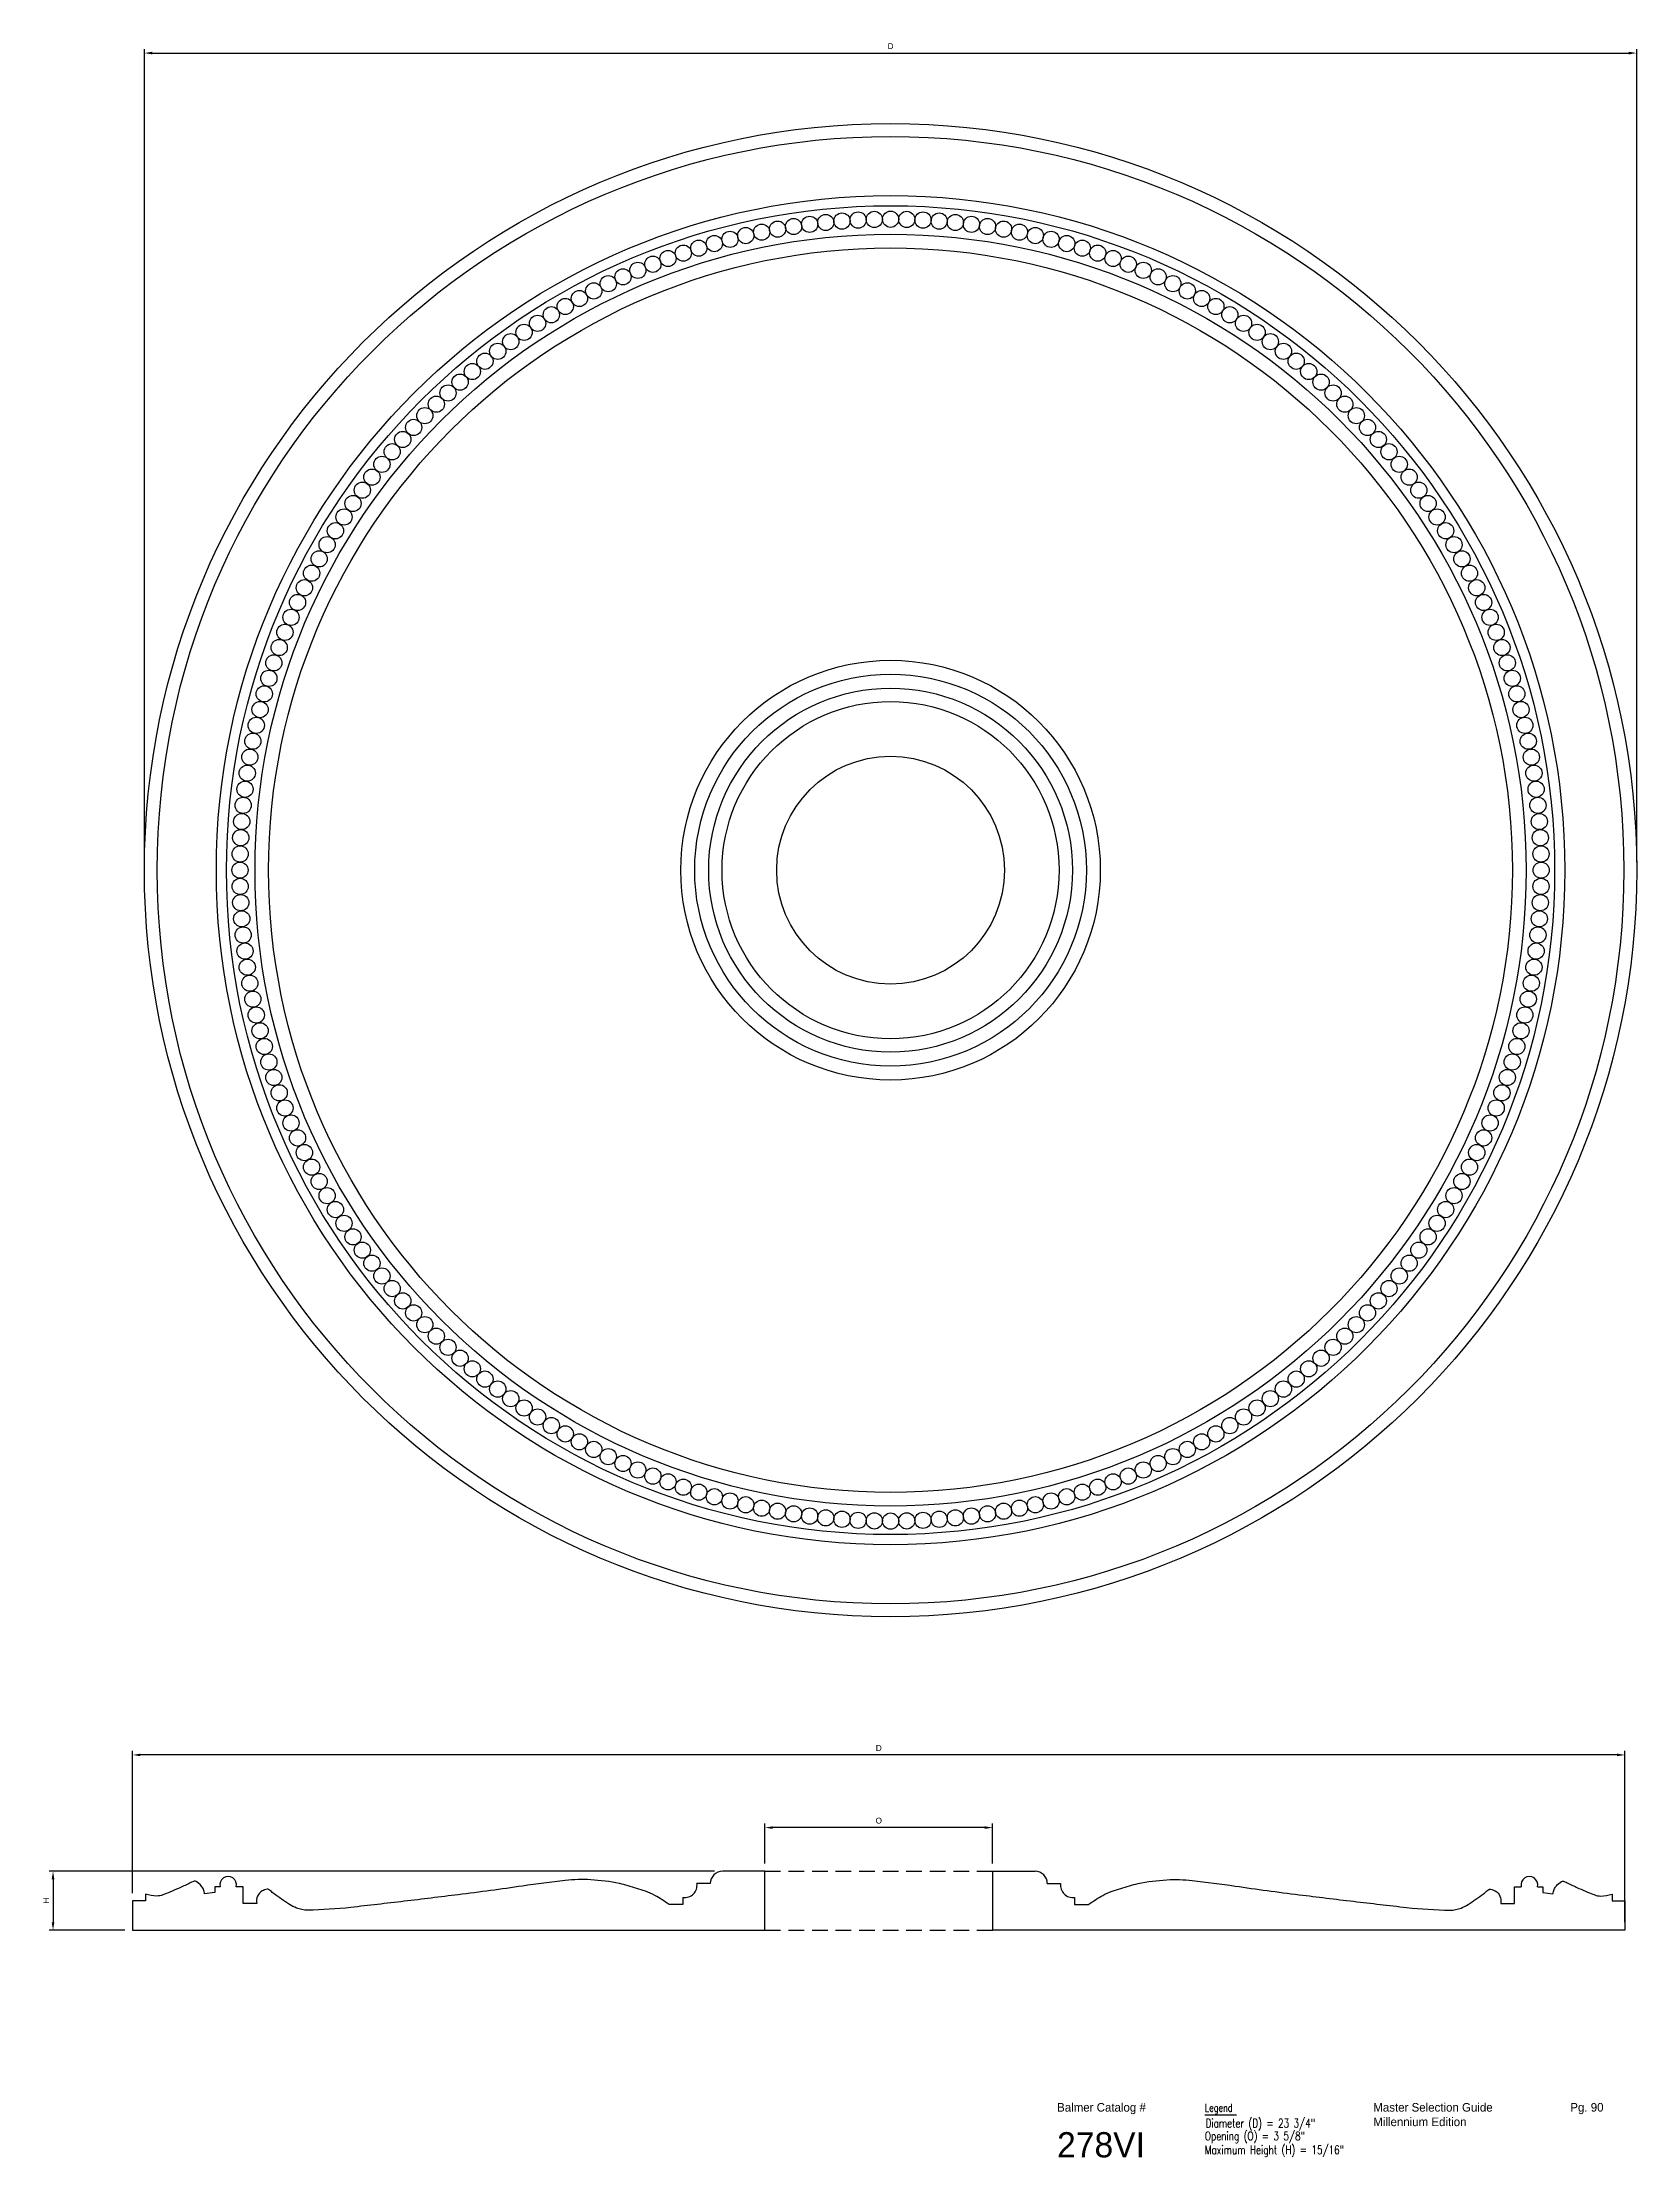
# Model space of a CAD drawing. Header units: millimetres. Extents: x 96 to 279, y 61 to 183.
# Drawn here: x 253.73 to 279.11, y 102.62 to 136.27 of the extents above; entities that cross this region are included whole.
import ezdxf

# ---------------------------------------------------------------- set-up
doc = ezdxf.new("R2010")
doc.units = ezdxf.units.MM
doc.linetypes.add('HIDDEN', pattern=[0.375, 0.25, -0.125])
doc.layers.add('DIMENSIONS', color=4, linetype='Continuous')
doc.styles.add('GENERLNARROW', font='ROMANS.shx', dxfattribs={"width": 0.75, "height": 0.068359})
doc.styles.add('ROMANS', font='TXT')
doc.styles.get("Standard").update_dxf_attribs({"font": 'arial.ttf'})
doc.dimstyles.new('BALMER1', dxfattribs={"dimscale": 0, "dimtxt": 0.09375, "dimasz": 0.125, "dimexe": 0.0625, "dimexo": 0.125, "dimgap": 0.0625, "dimtad": 1, "dimdec": 4, "dimlfac": -1, "dimzin": 3, "dimdsep": 46, "dimlunit": 4, "dimtxsty": 'Standard', "dimcen": 0.0625, "dimdle": 0.0625, "dimclrd": 256, "dimclre": 256, "dimclrt": 256, "dimadec": 0, "dimazin": 0, "dimtfac": 0.75, "dimtdec": 4, "dimtix": 1, "dimtmove": 2, "dimatfit": 3, "dimfxl": 1, "dimtolj": 1, "dimtzin": 3, "dimarcsym": 0})

msp = doc.modelspace()

# ---------------------------------------------------------------- blocks, each defined once
blk = doc.blocks.new('BALMERLEGEND')
at = {"layer": 'DIMENSIONS', "color": 7}
blk.add_line((2.375, 1.034), (2.876, 1.034), dxfattribs=at)
at = {"layer": 'DIMENSIONS', "color": 7, "style": 'ROMANS'}
for s, p in [('Balmer Catalog #', (0.023, 1.086)), ('Master Selection Guide', (5.055, 1.086)), ('Millennium Edition', (5.055, 0.855))]:
    blk.add_text(s, height=0.1367, dxfattribs=at).set_placement(p)
at = {"layer": 'DIMENSIONS', "color": 7, "style": 'GENERLNARROW', "width": 0.75}
blk.add_text('Legend', height=0.125, dxfattribs=at).set_placement((2.375, 1.085))
at = {"layer": 'DIMENSIONS', "color": 7, "style": 'ROMANS'}
for tag, p, height in [('PAGE#', (8.19, 1.086), 0.137), ('CATALOG#', (0.023, 0.359), 0.4)]:
    blk.add_attdef(tag, p, '', height=height, dxfattribs=at)
at = {"layer": 'DIMENSIONS', "color": 7, "style": 'GENERLNARROW', "width": 0.75}
for tag, p in [('DIMENSION2', (2.375, 0.63)), ('DIMENSION1', (2.386, 0.833)), ('DIMENSION3', (2.375, 0.41)), ('EXTRA', (2.375, 0.202)), ('EXTRA', (2.375, -0.006))]:
    blk.add_attdef(tag, p, '', height=0.137, dxfattribs=at)
blk = doc.blocks.new('*D170')
at = {"layer": 'Defpoints', "color": 0, "transparency": 16777216}
for p in [(255.169, 109.028), (255.169, 106.705), (278.919, 106.243)]:
    blk.add_point(p, dxfattribs=at)
at = {"layer": 'DIMENSIONS', "lineweight": -2, "transparency": 16777216}
for p, q in [((255.169, 106.83), (255.169, 109.091)), ((278.794, 109.028), (255.294, 109.028)), ((278.919, 106.368), (278.919, 109.091))]:
    blk.add_line(p, q, dxfattribs=at)
at = {"layer": 'DIMENSIONS', "transparency": 16777216}
for points in [[(255.294, 109.049), (255.294, 109.008), (255.169, 109.028)], [(278.794, 109.049), (278.794, 109.008), (278.919, 109.028)]]:
    blk.add_solid(points, dxfattribs=at)
at = {"layer": 'DIMENSIONS', "transparency": 16777216, "insert": (267.044, 109.138), "char_height": 0.0938, "attachment_point": 5}
blk.add_mtext('\\A1;D', dxfattribs=at)
blk = doc.blocks.new('*D171')
at = {"layer": 'Defpoints', "color": 0, "transparency": 16777216}
for p in [(264.556, 107.177), (253.902, 106.243), (255.169, 106.243)]:
    blk.add_point(p, dxfattribs=at)
at = {"layer": 'DIMENSIONS', "lineweight": -2, "transparency": 16777216}
for p, q in [((264.431, 107.177), (253.839, 107.177)), ((253.902, 107.052), (253.902, 106.368)), ((255.044, 106.243), (253.839, 106.243))]:
    blk.add_line(p, q, dxfattribs=at)
at = {"layer": 'DIMENSIONS', "transparency": 16777216}
for points in [[(253.881, 107.052), (253.923, 107.052), (253.902, 107.177)], [(253.881, 106.368), (253.923, 106.368), (253.902, 106.243)]]:
    blk.add_solid(points, dxfattribs=at)
at = {"layer": 'DIMENSIONS', "transparency": 16777216, "insert": (253.793, 106.71), "char_height": 0.0938, "attachment_point": 5, "rotation": 90}
blk.add_mtext('\\A1;H', dxfattribs=at)
blk = doc.blocks.new('*D172')
at = {"layer": 'Defpoints', "color": 0, "transparency": 16777216}
for p in [(265.231, 107.872), (265.231, 107.177), (268.856, 107.177)]:
    blk.add_point(p, dxfattribs=at)
at = {"layer": 'DIMENSIONS', "lineweight": -2, "transparency": 16777216}
for p, q in [((265.231, 107.302), (265.231, 107.935)), ((268.731, 107.872), (265.356, 107.872)), ((268.856, 107.302), (268.856, 107.935))]:
    blk.add_line(p, q, dxfattribs=at)
at = {"layer": 'DIMENSIONS', "transparency": 16777216}
for points in [[(265.356, 107.893), (265.356, 107.852), (265.231, 107.872)], [(268.731, 107.893), (268.731, 107.852), (268.856, 107.872)]]:
    blk.add_solid(points, dxfattribs=at)
at = {"layer": 'DIMENSIONS', "transparency": 16777216, "insert": (267.044, 107.983), "char_height": 0.0938, "attachment_point": 5}
blk.add_mtext('\\A1;O', dxfattribs=at)
blk = doc.blocks.new('*D173')
at = {"layer": 'Defpoints', "color": 0, "transparency": 16777216}
for p in [(279.106, 136.1), (255.356, 123.102), (279.106, 123.102)]:
    blk.add_point(p, dxfattribs=at)
at = {"layer": 'DIMENSIONS', "lineweight": -2, "transparency": 16777216}
for p, q in [((255.356, 123.227), (255.356, 136.163)), ((255.481, 136.1), (278.981, 136.1)), ((279.106, 123.227), (279.106, 136.163))]:
    blk.add_line(p, q, dxfattribs=at)
at = {"layer": 'DIMENSIONS', "transparency": 16777216}
for points in [[(255.481, 136.121), (255.481, 136.079), (255.356, 136.1)], [(278.981, 136.121), (278.981, 136.079), (279.106, 136.1)]]:
    blk.add_solid(points, dxfattribs=at)
at = {"layer": 'DIMENSIONS', "transparency": 16777216, "insert": (267.231, 136.21), "char_height": 0.0938, "attachment_point": 5}
blk.add_mtext('\\A1;D', dxfattribs=at)

# ---------------------------------------------------------------- dimensions: what is measured, and where the dimension line sits
at = {"layer": 'DIMENSIONS'}
dim = msp.add_linear_dim(base=(279.10641, 136.10033), p1=(255.35641, 123.10227), p2=(279.10641, 123.10227), text='D', dimstyle='BALMER1', override={"dimscale": 1}, dxfattribs=at)
dim.commit()
dim.dimension.update_dxf_attribs({"geometry": '*D173', "text_midpoint": (267.23141, 136.2097)})
for base, p1, p2, angle, text, picture, middle in [((255.16891, 109.02838), (278.91891, 106.24274), (255.16891, 106.70524), 180, 'D', '*D170', (267.04391, 109.13775)), ((265.23141, 107.87244), (268.85641, 107.17747), (265.23141, 107.17747), 180, 'O', '*D172', (267.04391, 107.98344)), ((253.90199, 106.24274), (264.55628, 107.17747), (255.16891, 106.24274), 270, 'H', '*D171', (253.79262, 106.7101))]:
    dim = msp.add_linear_dim(base=base, p1=p1, p2=p2, angle=angle, text=text, dimstyle='BALMER1', override={"dimscale": 1}, dxfattribs=at)
    dim.commit()
    dim.dimension.update_dxf_attribs({"geometry": picture, "text_midpoint": middle})

# ---------------------------------------------------------------- linework, layer by layer
for p, q in [((265.23141, 107.17747), (264.55628, 107.17747)), ((265.23141, 106.24274), (265.23141, 107.17747)), ((268.85641, 106.24274), (268.85641, 107.17747)), ((268.85641, 107.17747), (269.53155, 107.17747)), ((255.16891, 106.70524), (255.16891, 106.24274)), ((255.37313, 106.70524), (255.16891, 106.70524)), ((255.37313, 106.81324), (255.37313, 106.70524)), ((256.4753, 106.83798), (256.3139, 106.81741)), ((256.4753, 106.93198), (256.4753, 106.83798)), ((256.56041, 106.93198), (256.4753, 106.93198)), ((256.82331, 106.93198), (256.81866, 106.93198)), ((256.92896, 106.93198), (256.82331, 106.93198)), ((256.92896, 106.66759), (256.92896, 106.93198)), ((263.92741, 106.761), (263.92741, 106.64994)), ((264.36193, 106.98312), (264.14929, 106.98312)), ((269.7259, 106.98312), (269.93854, 106.98312)), ((270.16042, 106.761), (270.16042, 106.64994)), ((277.15887, 106.93198), (277.26451, 106.93198)), ((277.15887, 106.66759), (277.15887, 106.93198)), ((277.26451, 106.93198), (277.26917, 106.93198)), ((277.52742, 106.93198), (277.61252, 106.93198)), ((277.61252, 106.93198), (277.61252, 106.83798)), ((277.61252, 106.83798), (277.77393, 106.81741)), ((278.71469, 106.81324), (278.71469, 106.70524)), ((278.71469, 106.70524), (278.91891, 106.70524)), ((278.91891, 106.70524), (278.91891, 106.24274)), ((257.14623, 106.66759), (256.92896, 106.66759)), ((263.92741, 106.64994), (263.70552, 106.64994)), ((270.16042, 106.64994), (270.3823, 106.64994)), ((276.9416, 106.66759), (277.15887, 106.66759)), ((255.16891, 106.24274), (265.23141, 106.24274)), ((278.91891, 106.24274), (268.85641, 106.24274))]:
    msp.add_line(p, q)
at = {"linetype": 'HIDDEN'}
for p, q in [((265.23141, 107.17747), (268.85641, 107.17747)), ((265.23141, 106.24274), (268.85641, 106.24274))]:
    msp.add_line(p, q, dxfattribs=at)
at = {"flags": 128}
for points in [[(256.3139, 106.81741, 0.07529856), (256.29627, 106.88813, 0.08161998), (256.26066, 106.94525, 0.067293), (256.17963, 107.01574, 0.23423025), (256.14746, 107.01967, 0.0341792), (256.06626, 106.98466, -0.01646939), (255.90057, 106.90617, -0.00272412), (255.76284, 106.84727, -0.00332757), (255.64951, 106.80043, -0.10832805), (255.55478, 106.78422, -0.05611324), (255.37313, 106.81324)], [(263.70552, 106.64994, 0.02763678), (263.48049, 106.79279, 0.04505769), (263.33105, 106.85958, 0.01036801), (263.05421, 106.94811, 0.02140893), (262.91764, 106.98239, 0.03671043), (262.45953, 107.04217, 0.04192528), (262.05498, 107.03107, 0.00878559), (261.37408, 106.94288, -0.00584195), (260.35093, 106.80423, -0.00132824), (259.49047, 106.70017, -0.00134985), (258.64324, 106.60231, -0.02539757), (257.95415, 106.55987, -0.09793133), (257.77657, 106.59302, -0.04669902), (257.66532, 106.64996, -0.01945553), (257.4191, 106.82034, -0.02068422), (257.36419, 106.86525, 0.03855011), (257.33385, 106.88831, 0.20451658), (257.30871, 106.89261, 0.06131698), (257.23188, 106.86399, 0.17178306), (257.15736, 106.78424, 0.15936786), (257.14623, 106.66759)], [(270.3823, 106.64994, -0.02763678), (270.60733, 106.79279, -0.04505769), (270.75678, 106.85958, -0.01036801), (271.03362, 106.94811, -0.02140893), (271.17019, 106.98239, -0.03671043), (271.6283, 107.04217, -0.04192528), (272.03285, 107.03107, -0.00878559), (272.71375, 106.94288, 0.00584195), (273.7369, 106.80423, 0.00132824), (274.59736, 106.70017, 0.00134985), (275.44458, 106.60231, 0.02539757), (276.13368, 106.55987, 0.09793133), (276.31126, 106.59302, 0.04669902), (276.42251, 106.64996, 0.01945553), (276.66873, 106.82034, 0.02068422), (276.72364, 106.86525, -0.03855011), (276.75398, 106.88831, -0.20451658), (276.77912, 106.89261, -0.06131698), (276.85595, 106.86399, -0.17178306), (276.93046, 106.78424, -0.15936786), (276.9416, 106.66759)], [(277.77393, 106.81741, -0.07529856), (277.79156, 106.88813, -0.08161998), (277.82717, 106.94525, -0.067293), (277.9082, 107.01574, -0.23423025), (277.94037, 107.01967, -0.0341792), (278.02157, 106.98466, 0.01646939), (278.18725, 106.90617, 0.00272412), (278.32499, 106.84727, 0.00332757), (278.43832, 106.80043, 0.10832805), (278.53305, 106.78422, 0.05611324), (278.71469, 106.81324)]]:
    msp.add_lwpolyline(points, format="xyb", dxfattribs=at)
for centre, radius in [((267.23141, 123.10227), 11.875), ((267.23141, 123.10227), 11.67078), ((267.23141, 123.10227), 10.73001), ((267.23141, 123.10227), 10.56861), ((264.67639, 133.13646), 0.12912), ((264.92735, 133.19704), 0.12912), ((265.17973, 133.25135), 0.12912), ((265.43339, 133.29934), 0.12912), ((265.68817, 133.341), 0.12912), ((265.94391, 133.37629), 0.12912), ((266.20045, 133.4052), 0.12912), ((266.45763, 133.4277), 0.12912), ((266.71529, 133.44378), 0.12912), ((266.97327, 133.45343), 0.12912), ((267.23141, 133.45665), 0.12912), ((267.48956, 133.45343), 0.12912), ((267.74754, 133.44378), 0.12912), ((268.0052, 133.4277), 0.12912), ((268.26238, 133.4052), 0.12912), ((268.51892, 133.37629), 0.12912), ((268.77465, 133.341), 0.12912), ((269.02943, 133.29934), 0.12912), ((269.2831, 133.25135), 0.12912), ((269.53548, 133.19704), 0.12912), ((269.78643, 133.13646), 0.12912), ((267.23141, 123.10227), 10.11495), ((267.23141, 123.10227), 9.89768), ((263.69001, 132.8322), 0.12912), ((263.93368, 132.91747), 0.12912), ((264.17941, 132.99663), 0.12912), ((264.42703, 133.06965), 0.12912), ((270.0358, 133.06965), 0.12912), ((270.28342, 132.99663), 0.12912), ((270.52915, 132.91747), 0.12912), ((270.77282, 132.8322), 0.12912), ((262.97279, 132.54035), 0.12912), ((263.20941, 132.64358), 0.12912), ((263.44853, 132.74089), 0.12912), ((271.01429, 132.74089), 0.12912), ((271.25342, 132.64358), 0.12912), ((271.49004, 132.54035), 0.12912), ((262.27939, 132.19571), 0.12912), ((262.50763, 132.31634), 0.12912), ((262.73882, 132.43124), 0.12912), ((271.72401, 132.43124), 0.12912), ((271.95519, 132.31634), 0.12912), ((272.18344, 132.19571), 0.12912), ((261.61368, 131.80022), 0.12912), ((261.83227, 131.93757), 0.12912), ((262.05422, 132.06943), 0.12912), ((272.40861, 132.06943), 0.12912), ((272.63055, 131.93757), 0.12912), ((272.84915, 131.80022), 0.12912), ((261.18711, 131.50938), 0.12912), ((261.39858, 131.65746), 0.12912), ((273.06425, 131.65746), 0.12912), ((273.27572, 131.50938), 0.12912), ((260.77556, 131.19765), 0.12912), ((260.97939, 131.35608), 0.12912), ((273.48344, 131.35608), 0.12912), ((273.68727, 131.19765), 0.12912), ((260.38007, 130.86579), 0.12912), ((260.57575, 131.03418), 0.12912), ((273.88708, 131.03418), 0.12912), ((274.08276, 130.86579), 0.12912), ((260.0016, 130.51463), 0.12912), ((260.18865, 130.69257), 0.12912), ((274.27418, 130.69257), 0.12912), ((274.46123, 130.51463), 0.12912), ((259.64111, 130.14504), 0.12912), ((259.81906, 130.33208), 0.12912), ((274.64377, 130.33208), 0.12912), ((274.82171, 130.14504), 0.12912), ((259.46789, 129.95362), 0.12912), ((274.99494, 129.95362), 0.12912), ((259.13603, 129.55812), 0.12912), ((259.2995, 129.75794), 0.12912), ((275.16333, 129.75794), 0.12912), ((275.3268, 129.55812), 0.12912), ((258.8243, 129.14657), 0.12912), ((258.9776, 129.35429), 0.12912), ((275.48523, 129.35429), 0.12912), ((275.63853, 129.14657), 0.12912), ((258.67622, 128.9351), 0.12912), ((275.78661, 128.9351), 0.12912), ((258.39611, 128.50141), 0.12912), ((258.53346, 128.72), 0.12912), ((275.92936, 128.72), 0.12912), ((276.06671, 128.50141), 0.12912), ((258.26426, 128.27946), 0.12912), ((276.19857, 128.27946), 0.12912), ((258.01734, 127.82605), 0.12912), ((258.13797, 128.05429), 0.12912), ((276.32486, 128.05429), 0.12912), ((276.44549, 127.82605), 0.12912), ((257.90244, 127.59487), 0.12912), ((276.56039, 127.59487), 0.12912), ((257.6901, 127.12427), 0.12912), ((257.79333, 127.36089), 0.12912), ((276.66949, 127.36089), 0.12912), ((276.77273, 127.12427), 0.12912), ((257.59279, 126.88515), 0.12912), ((276.87004, 126.88515), 0.12912), ((257.41621, 126.4), 0.12912), ((257.50148, 126.64367), 0.12912), ((276.96135, 126.64367), 0.12912), ((277.04662, 126.4), 0.12912), ((257.33705, 126.15428), 0.12912), ((267.23141, 123.10227), 3.33839), ((267.23141, 123.10227), 3.11651), ((277.12578, 126.15428), 0.12912), ((257.26403, 125.90665), 0.12912), ((267.23141, 123.10227), 2.89462), ((277.19879, 125.90665), 0.12912), ((257.13664, 125.40633), 0.12912), ((257.19722, 125.65729), 0.12912), ((267.23141, 123.10227), 2.68198), ((277.26561, 125.65729), 0.12912), ((277.32619, 125.40633), 0.12912), ((257.08233, 125.15395), 0.12912), ((277.38049, 125.15395), 0.12912), ((257.03434, 124.90029), 0.12912), ((267.23141, 123.10227), 1.8125), ((277.42849, 124.90029), 0.12912), ((256.95739, 124.38977), 0.12912), ((256.99268, 124.64551), 0.12912), ((277.47015, 124.64551), 0.12912), ((277.50544, 124.38977), 0.12912), ((256.92849, 124.13323), 0.12912), ((277.53434, 124.13323), 0.12912), ((256.90598, 123.87605), 0.12912), ((277.55684, 123.87605), 0.12912), ((256.8899, 123.61839), 0.12912), ((277.57293, 123.61839), 0.12912), ((256.87703, 123.10227), 0.12912), ((256.88025, 123.36041), 0.12912), ((277.58258, 123.36041), 0.12912), ((277.5858, 123.10227), 0.12912), ((256.88025, 122.84413), 0.12912), ((277.58258, 122.84413), 0.12912), ((256.8899, 122.58614), 0.12912), ((277.57293, 122.58614), 0.12912), ((256.90598, 122.32848), 0.12912), ((256.92849, 122.0713), 0.12912), ((277.53434, 122.0713), 0.12912), ((277.55684, 122.32848), 0.12912), ((256.95739, 121.81477), 0.12912), ((277.50544, 121.81477), 0.12912), ((256.99268, 121.55903), 0.12912), ((277.47015, 121.55903), 0.12912), ((257.03434, 121.30425), 0.12912), ((257.08233, 121.05059), 0.12912), ((277.38049, 121.05059), 0.12912), ((277.42849, 121.30425), 0.12912), ((257.13664, 120.7982), 0.12912), ((277.32619, 120.7982), 0.12912), ((257.19722, 120.54725), 0.12912), ((277.26561, 120.54725), 0.12912), ((257.26403, 120.29788), 0.12912), ((257.33705, 120.05026), 0.12912), ((277.12578, 120.05026), 0.12912), ((277.19879, 120.29788), 0.12912), ((257.41621, 119.80453), 0.12912), ((277.04662, 119.80453), 0.12912), ((257.50148, 119.56086), 0.12912), ((276.96135, 119.56086), 0.12912), ((257.59279, 119.31939), 0.12912), ((257.6901, 119.08027), 0.12912), ((276.77273, 119.08027), 0.12912), ((276.87004, 119.31939), 0.12912), ((257.79333, 118.84364), 0.12912), ((276.66949, 118.84364), 0.12912), ((257.90244, 118.60967), 0.12912), ((258.01734, 118.37849), 0.12912), ((276.44549, 118.37849), 0.12912), ((276.56039, 118.60967), 0.12912), ((258.13797, 118.15024), 0.12912), ((276.32486, 118.15024), 0.12912), ((258.26426, 117.92508), 0.12912), ((258.39611, 117.70313), 0.12912), ((276.06671, 117.70313), 0.12912), ((276.19857, 117.92508), 0.12912), ((258.53346, 117.48454), 0.12912), ((275.92936, 117.48454), 0.12912), ((258.67622, 117.26944), 0.12912), ((258.8243, 117.05796), 0.12912), ((275.63853, 117.05796), 0.12912), ((275.78661, 117.26944), 0.12912), ((258.9776, 116.85025), 0.12912), ((259.13603, 116.64642), 0.12912), ((275.3268, 116.64642), 0.12912), ((275.48523, 116.85025), 0.12912), ((259.2995, 116.4466), 0.12912), ((275.16333, 116.4466), 0.12912), ((259.46789, 116.25092), 0.12912), ((259.64111, 116.0595), 0.12912), ((274.82171, 116.0595), 0.12912), ((274.99494, 116.25092), 0.12912), ((259.81906, 115.87246), 0.12912), ((260.0016, 115.68991), 0.12912), ((274.46123, 115.68991), 0.12912), ((274.64377, 115.87246), 0.12912), ((260.18865, 115.51197), 0.12912), ((260.38007, 115.33875), 0.12912), ((274.08276, 115.33875), 0.12912), ((274.27418, 115.51197), 0.12912), ((260.57575, 115.17035), 0.12912), ((260.77556, 115.00689), 0.12912), ((273.68727, 115.00689), 0.12912), ((273.88708, 115.17035), 0.12912), ((260.97939, 114.84845), 0.12912), ((261.18711, 114.69515), 0.12912), ((273.27572, 114.69515), 0.12912), ((273.48344, 114.84845), 0.12912), ((261.39858, 114.54708), 0.12912), ((261.61368, 114.40432), 0.12912), ((272.84915, 114.40432), 0.12912), ((273.06425, 114.54708), 0.12912), ((261.83227, 114.26697), 0.12912), ((262.05422, 114.13511), 0.12912), ((262.27939, 114.00883), 0.12912), ((272.18344, 114.00883), 0.12912), ((272.40861, 114.13511), 0.12912), ((272.63055, 114.26697), 0.12912), ((262.50763, 113.88819), 0.12912), ((262.73882, 113.77329), 0.12912), ((262.97279, 113.66419), 0.12912), ((271.49004, 113.66419), 0.12912), ((271.72401, 113.77329), 0.12912), ((271.95519, 113.88819), 0.12912), ((263.20941, 113.56095), 0.12912), ((263.44853, 113.46364), 0.12912), ((263.69001, 113.37233), 0.12912), ((263.93368, 113.28707), 0.12912), ((270.52915, 113.28707), 0.12912), ((270.77282, 113.37233), 0.12912), ((271.01429, 113.46364), 0.12912), ((271.25342, 113.56095), 0.12912), ((264.17941, 113.2079), 0.12912), ((264.42703, 113.13489), 0.12912), ((264.67639, 113.06807), 0.12912), ((264.92735, 113.00749), 0.12912), ((265.17973, 112.95319), 0.12912), ((269.2831, 112.95319), 0.12912), ((269.53548, 113.00749), 0.12912), ((269.78643, 113.06807), 0.12912), ((270.0358, 113.13489), 0.12912), ((270.28342, 113.2079), 0.12912), ((265.43339, 112.90519), 0.12912), ((265.68817, 112.86354), 0.12912), ((265.94391, 112.82824), 0.12912), ((266.20045, 112.79934), 0.12912), ((266.45763, 112.77684), 0.12912), ((266.71529, 112.76076), 0.12912), ((266.97327, 112.7511), 0.12912), ((267.23141, 112.74789), 0.12912), ((267.48956, 112.7511), 0.12912), ((267.74754, 112.76076), 0.12912), ((268.0052, 112.77684), 0.12912), ((268.26238, 112.79934), 0.12912), ((268.51892, 112.82824), 0.12912), ((268.77465, 112.86354), 0.12912), ((269.02943, 112.90519), 0.12912)]:
    msp.add_circle(centre, radius)
for centre, radius, start, end in [((256.68953, 106.96184), 0.13253, 346.980601, 193.019399), ((264.55628, 106.98312), 0.19435, 90, 180), ((269.53155, 106.98312), 0.19435, 0, 90), ((277.3983, 106.96184), 0.13253, 346.980601, 193.019399), ((263.95506, 106.95526), 0.19622, 261.899634, 8.159838), ((270.13277, 106.95526), 0.19622, 171.840162, 278.100366)]:
    msp.add_arc(centre, radius, start, end)

# ---------------------------------------------------------------- block references
at = {"layer": 'DIMENSIONS'}
msp.add_blockref('BALMERLEGEND', (269.85898, 102.26851), dxfattribs=at).add_auto_attribs({'DIMENSION1': 'Diameter (D) = 23 3/4"', 'DIMENSION2': 'Opening (O) = 3 5/8"', 'DIMENSION3': 'Maximum Height (H) = 15/16"', 'CATALOG#': '278VI', 'PAGE#': 'Pg. 90'})

msp.set_redraw_order([(e.dxf.handle, doc.entitydb.next_handle()) for e in msp.query("TEXT MTEXT ATTDEF DIMENSION ARC_DIMENSION")])  # texts and dimensions are drawn at this point

doc.saveas('drawing.dxf')
